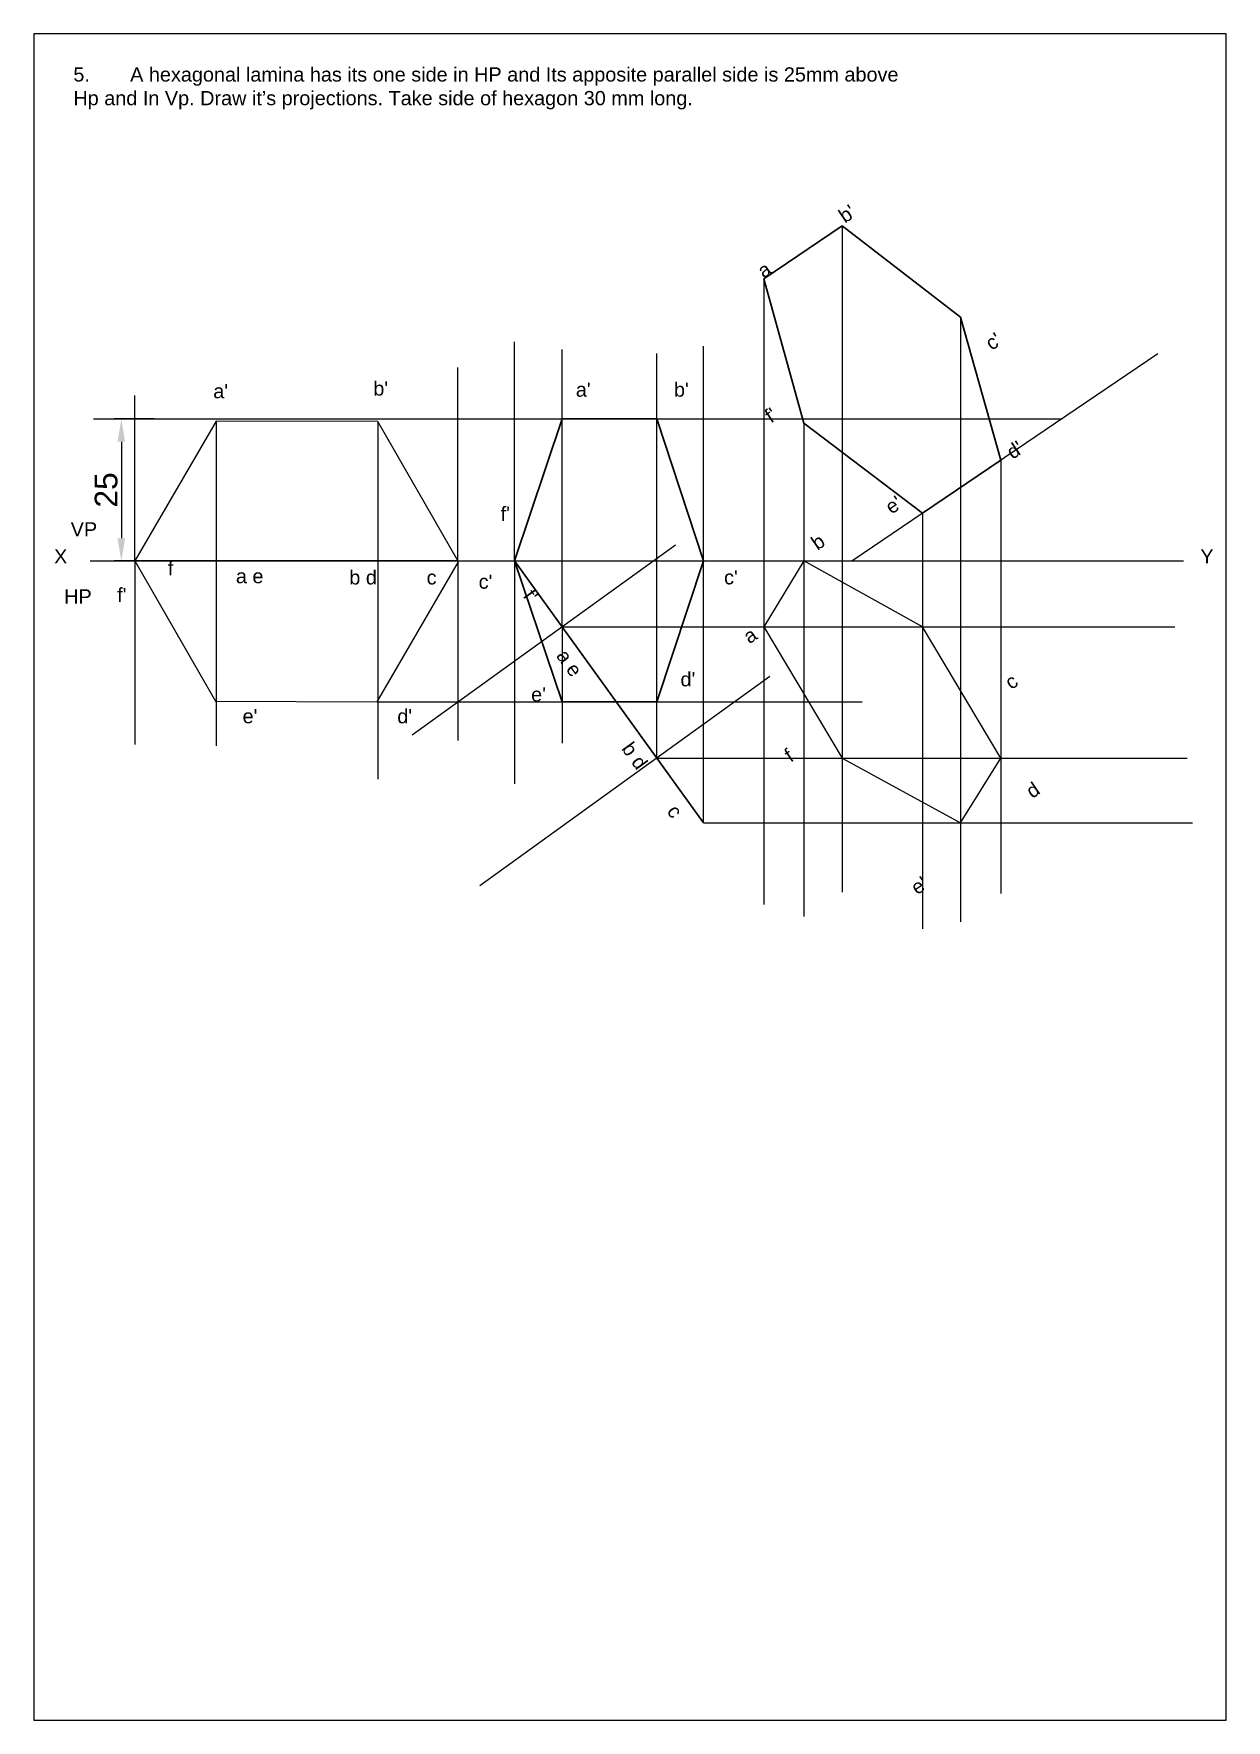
# Model space of a CAD drawing. Header units: millimetres. Extents: x 0 to 945, y 0 to 297.
# Drawn here: x 0 to 210, y 0 to 297 of the extents above; entities that cross this region are included whole.
import ezdxf

# ---------------------------------------------------------------- set-up
doc = ezdxf.new("R2010")
doc.units = ezdxf.units.MM
doc.styles.get("Standard").update_dxf_attribs({"font": 'arial.ttf'})
doc.dimstyles.new('ISO-25', dxfattribs={"dimtxt": 4, "dimasz": 4, "dimexe": 1.25, "dimexo": 0.625, "dimtad": 1, "dimdec": 0, "dimtxsty": 'Standard', "dimcen": 2.5, "dimadec": 0, "dimazin": 0, "dimtfac": 1, "dimtdec": 0, "dimtmove": 0, "dimatfit": 3, "dimfxl": 1, "dimarcsym": 0})

msp = doc.modelspace()

# ---------------------------------------------------------------- texts
at = {"char_height": 2.5, "attachment_point": 1}
for s, width, heights, insert in [('5.^IA hexagonal lamina has its one side in HP and Its apposite parallel side is 25mm above\\PHp and In Vp. Draw it{\\fArial|b0|i0|c0|p34;’}s projections. Take side of hexagon 30 mm long.', 196.3361, [0], (6.98, 291.08)), ("a'", 5.0123, [0], (31.61, 235.31)), ("b'", 5.0123, [0], (59.8, 235.78)), ("a'", 5.0123, [0], (95.46, 235.58)), ("b'", 5.0123, [0], (112.74, 235.58)), ("f'", 5.0123, [0], (82.22, 213.72)), ('VP', 5.0123, [0], (6.51, 210.98)), ('X', 5.0123, [0], (3.58, 206.21)), ('Y', 5.0123, [0], (205.44, 206.21)), ('f', 5.0123, [0], (23.62, 204.15)), ('a e', 7.3613, [2.54], (35.6, 202.73)), ('b d', 5.0123, [0], (55.57, 202.51)), ('c', 5.0123, [0], (69.19, 202.51)), ("c'", 5.0123, [0], (121.57, 202.53)), ('HP', 5.0123, [0], (5.36, 199.15)), ("f'", 2.5, [3.2], (14.7, 199.42)), ("c'", 5.0123, [0], (78.35, 201.76)), ("d'", 5.0123, [0], (113.89, 184.58)), ("e'", 5.0123, [0], (87.59, 181.9)), ("e'", 5.0123, [0], (36.78, 178.07)), ("d'", 5.0123, [0], (64.02, 178.07))]:
    msp.add_mtext_dynamic_manual_height_columns(s, width=width, gutter_width=12.5, heights=heights, dxfattribs=dict(at, insert=insert))
for s, width, heights, insert, rotation in [("b'", 5.0123, [0], (141.44, 265.61), 34.1072), ('a', 5.0123, [7.93], (127.13, 255.92), 34.1072), ("c'", 5.0123, [0], (167.28, 243.2), 34.1072), ("f'", 5.0123, [0], (128.42, 230.4), 34.1072), ("d'", 5.0123, [2.54], (170.99, 224.03), 34.1072), ("e'", 5.0123, [0], (149.64, 214.36), 34.1072), ('b', 5.0123, [0], (136.6, 208.01), 34.1072), ("f'", 5.0123, [0], (88.08, 199.44), 305.7982), ('a', 5.0123, [7.93], (124.63, 191.53), 34.1072), ('a e', 7.3613, [0], (93.93, 188.89), 305.7982), ('c', 5.0123, [0], (170.72, 183.47), 34.1072), ('b d', 5.0123, [0], (105.43, 172.56), 305.7982), ('f', 5.0123, [0], (131.87, 170.67), 34.1072), ('d', 5.0123, [2.54], (174.43, 164.3), 34.1072), ('c', 5.0123, [0], (113.4, 161.51), 305.7982), ("e'", 5.0123, [0], (154.16, 147.33), 34.1072)]:
    msp.add_mtext_dynamic_manual_height_columns(s, width=width, gutter_width=12.5, heights=heights, dxfattribs=dict(at, insert=insert, rotation=rotation))

# ---------------------------------------------------------------- blocks, each defined once
blk = doc.blocks.new('*D2')
at = {"color": 0, "lineweight": -2, "transparency": 16777216}
for p, q in [((21.2, 229.16), (14.18, 229.16)), ((15.43, 225.16), (15.43, 208.16)), ((21.43, 204.16), (14.18, 204.16))]:
    blk.add_line(p, q, dxfattribs=at)
at = {"color": 0, "transparency": 16777216}
for points in [[(14.76, 225.16), (16.09, 225.16), (15.43, 229.16)], [(14.76, 208.16), (16.09, 208.16), (15.43, 204.16)]]:
    blk.add_solid(points, dxfattribs=at)
at = {"layer": 'Defpoints', "color": 0, "transparency": 16777216}
for p in [(21.83, 229.16), (15.43, 204.16), (22.06, 204.16)]:
    blk.add_point(p, dxfattribs=at)
at = {"color": 0, "transparency": 16777216, "insert": (12.76, 216.66), "char_height": 4, "attachment_point": 5, "rotation": 90}
blk.add_mtext('25', dxfattribs=at)

# ---------------------------------------------------------------- dimensions: what is measured, and where the dimension line sits
dim = msp.add_linear_dim(base=(15.43, 204.16), p1=(21.83, 229.16), p2=(22.06, 204.16), angle=90, dimstyle='ISO-25')
dim.commit()
dim.dimension.update_dxf_attribs({"geometry": '*D2', "text_midpoint": (12.76, 216.66)})

# ---------------------------------------------------------------- linework, layer by layer
at = {"lineweight": 30}
for p, q in [((128.56, 253.82), (142.36, 263.17)), ((142.36, 263.17), (163.2, 247.09)), ((135.64, 228.42), (128.56, 253.82)), ((163.2, 247.09), (170.29, 221.93)), ((84.68, 204.16), (93.06, 229.16)), ((93.06, 229.16), (109.73, 229.16)), ((109.73, 229.16), (117.96, 204.16)), ((156.48, 212.59), (135.64, 228.42)), ((170.29, 221.93), (156.48, 212.59)), ((17.8, 204.16), (74.71, 204.16)), ((84.68, 204.16), (117.96, 158.01)), ((93.06, 179.36), (84.68, 204.16)), ((117.96, 204.16), (109.73, 179.36)), ((109.73, 179.36), (93.06, 179.36))]:
    msp.add_line(p, q, dxfattribs=at)
for p, q in [((142.36, 263.17), (142.36, 145.85)), ((128.56, 253.82), (128.56, 143.68)), ((163.2, 247.09), (163.2, 140.58)), ((84.68, 204.16), (84.68, 242.73)), ((93.06, 192.55), (93.06, 241.42)), ((109.73, 169.43), (109.73, 240.67)), ((117.96, 158.01), (117.96, 241.98)), ((144.04, 204.16), (197.94, 240.66)), ((74.71, 204.16), (74.71, 238.21)), ((17.8, 204.16), (17.8, 233.28)), ((10.52, 229.16), (180.96, 229.16)), ((32.12, 228.8), (32.12, 171.58)), ((60.62, 228.72), (60.62, 165.71)), ((93.06, 229.16), (109.73, 229.16)), ((135.64, 228.42), (135.64, 141.55)), ((170.29, 221.93), (170.29, 145.62)), ((156.48, 212.59), (156.48, 139.36)), ((113.04, 206.96), (66.63, 173.49)), ((9.96, 204.16), (202.47, 204.16)), ((17.8, 204.16), (17.8, 171.81)), ((74.71, 204.16), (74.71, 172.52)), ((84.68, 204.16), (84.68, 164.93)), ((135.64, 204.16), (128.56, 192.55)), ((156.48, 192.55), (135.64, 204.16)), ((93.06, 192.55), (93.06, 172.06)), ((93.06, 192.55), (200.96, 192.55)), ((128.56, 192.55), (142.36, 169.43)), ((170.29, 169.43), (156.48, 192.55)), ((129.64, 183.8), (78.54, 146.94)), ((60.48, 179.36), (145.87, 179.36)), ((109.73, 169.43), (203.1, 169.43)), ((142.36, 169.43), (163.2, 158.01)), ((163.2, 158.01), (170.29, 169.43)), ((117.96, 158.01), (204.07, 158.01))]:
    msp.add_line(p, q)
for points in [[(0, 0), (210, 0), (210, 297), (0, 297)], [(17.8, 204.16), (31.98, 179.44), (60.48, 179.36), (74.8, 204), (60.62, 228.72), (32.12, 228.8)]]:
    msp.add_lwpolyline(points, close=True)

msp.set_redraw_order([(e.dxf.handle, doc.entitydb.next_handle()) for e in msp.query("TEXT MTEXT ATTDEF DIMENSION ARC_DIMENSION")])  # texts and dimensions are drawn at this point

doc.saveas('drawing.dxf')
